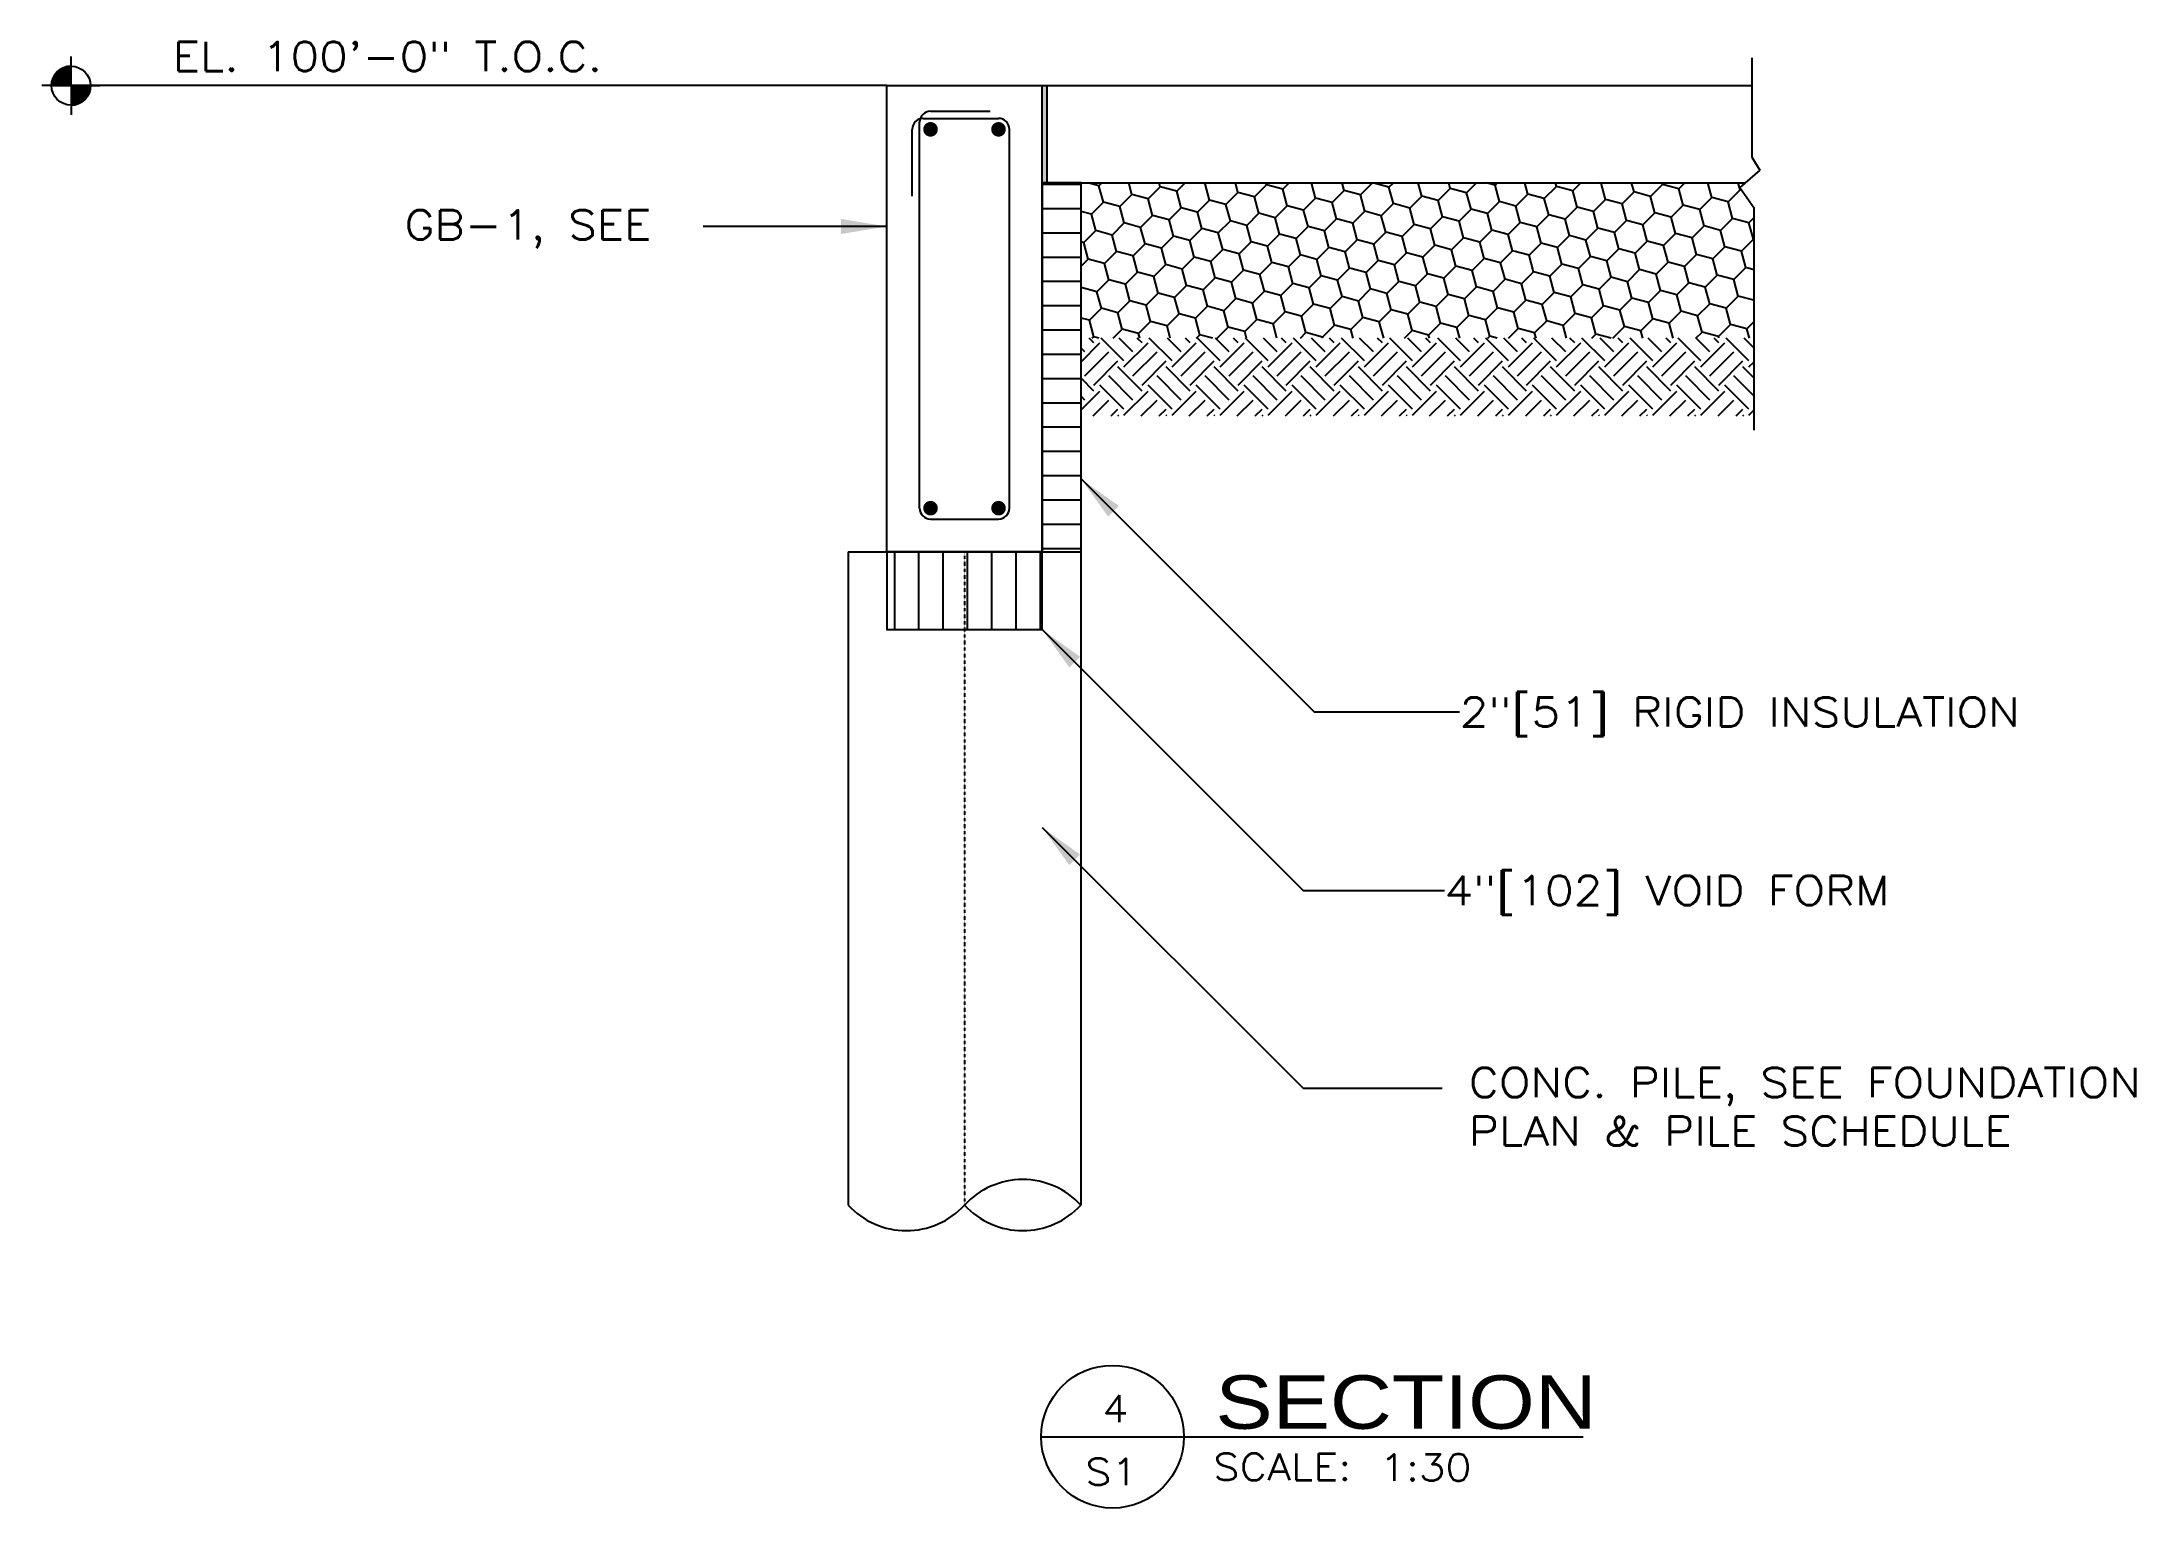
# Model space of a CAD drawing. Header units: millimetres. Extents: x -1323 to 60408, y -30584 to 1459.
# Drawn here: x 36019 to 38756, y -30584 to -28667 of the extents above; entities that cross this region are included whole.
import ezdxf
from ezdxf.enums import TextEntityAlignment as Align

# ---------------------------------------------------------------- set-up
doc = ezdxf.new("R2010")
doc.units = ezdxf.units.MM
doc.linetypes.add('CENTER', pattern=[2, 1.25, -0.25, 0.25, -0.25])
for name, color, linetype in [('C-005-2', 5, 'Continuous'), ('C-052-16', 52, 'Continuous'), ('C-072-11', 72, 'Continuous'), ('C-074-15', 74, 'Continuous'), ('C-135-13', 135, 'Continuous'), ('C-142-7', 142, 'Continuous'), ('C-143-8', 143, 'Continuous'), ('C-153-10', 153, 'Continuous'), ('C-154-9', 154, 'Continuous'), ('FLOOR$0$S-LIGHT', 3, 'Continuous'), ('GE-002-4', 2, 'Continuous'), ('GE-003-7', 3, 'Continuous'), ('GE-134-6', 134, 'CENTER'), ('L131', 131, 'Continuous'), ('LAYER131A', 131, 'Continuous'), ('LAYER15A', 15, 'Continuous'), ('Structural_Section_Dim', 2, 'Continuous'), ('TEXT131', 131, 'Continuous')]:
    doc.layers.add(name, color=color, linetype=linetype)
doc.styles.add('ROMANS', font='ROMANS.SHX', dxfattribs={"width": 0.8})
doc.styles.add('ROMANS-115', font='romans.shx', dxfattribs={"width": 1.15})
doc.styles.add('SANS-80', font='sanss___.ttf', dxfattribs={"width": 0.8})
doc.dimstyles.new('112-ROMANS-115-MS', dxfattribs={"dimscale": 0, "dimtxt": 1.5, "dimasz": 1.5, "dimexe": 1.5, "dimexo": 1.5, "dimgap": 0.125, "dimtad": 1, "dimdec": 4, "dimzin": 1, "dimdsep": 46, "dimlunit": 4, "dimtxsty": 'ROMANS-115', "dimcen": 0.125, "dimclrd": 256, "dimclre": 256, "dimclrt": 256, "dimadec": 0, "dimazin": 0, "dimtfac": 1, "dimtdec": 4, "dimtofl": 0, "dimtmove": 0, "dimatfit": 0, "dimfxl": 1, "dimfrac": 2, "dimtolj": 1, "dimtzin": 0, "dimarcsym": 0})

msp = doc.modelspace()

# ---------------------------------------------------------------- texts
at = {"layer": 'GE-002-4', "char_height": 38.1, "attachment_point": 1, "style": 'ROMANS-115'}
for s, insert in [('EL. 100\'-0" T.O.C.', (36190.17942, -28667.34504)), ('GB-1, SEE ', (36493.14641, -28887.46519)), ('\\A1;2"[51] RIGID INSULATION', (37873.07328, -29524.3962)), ('\\A1;4"[102] VOID FORM', (37853.1463, -29757.73698))]:
    msp.add_mtext(s, dxfattribs=dict(at, insert=insert))
at = {"layer": 'Structural_Section_Dim', "insert": (37884.92344, -30008.82473), "char_height": 38.1, "attachment_point": 1, "style": 'ROMANS-115'}
msp.add_mtext('\\A1;CONC. PILE, SEE FOUNDATION\\PPLAN & PILE SCHEDULE', dxfattribs=at)

# ---------------------------------------------------------------- blocks, each defined once
blk = doc.blocks.new('Title-section')
at = {"layer": 'LAYER15A'}
blk.add_line((-2.066, -7.538), (-0.7979, -7.538), dxfattribs=at)
blk.add_circle((-1.899, -7.538), 0.167, dxfattribs=at)
at = {"layer": 'L131', "style": 'ROMANS', "width": 1.15}
blk.add_text('SCALE:', height=0.0625, dxfattribs=at).set_placement((-1.6635, -7.64))
for tag, p in [('TITLE_NO.', (-1.8925, -7.5036)), ('SHEET_NO.', (-1.9016, -7.6515))]:
    blk.add_attdef(tag, text='', height=0.0625, dxfattribs=at).set_placement(p, align=Align.CENTER)
blk.add_attdef('SCALE', (-1.2742, -7.641), '', height=0.0625, dxfattribs=at)
at = {"layer": 'TEXT131', "style": 'SANS-80', "width": 1.15}
blk.add_text('SECTION', height=0.125, dxfattribs=at).set_placement((-1.6583, -7.5194))
blk = doc.blocks.new('*X83')
at = {"color": 0}
for p, q in [((614, 821.4), (626, 833.3)), ((614, 821.6), (625.8, 833.3)), ((614, 821.7), (625.6, 833.3)), ((614, 821.9), (625.4, 833.3)), ((614, 822.1), (625.3, 833.3)), ((614.1, 822.3), (625.1, 833.3)), ((614.1, 822.5), (624.9, 833.3)), ((614.1, 822.7), (624.7, 833.3)), ((614.1, 822.9), (624.5, 833.2)), ((614.1, 823.1), (624.3, 833.2)), ((614.2, 821.3), (626, 833.2)), ((614.2, 823.3), (624.1, 833.2)), ((614.2, 823.5), (623.8, 833.1)), ((614.3, 823.7), (623.6, 833.1)), ((614.3, 824), (623.4, 833.1)), ((614.3, 821.3), (626, 833)), ((614.4, 824.2), (623.2, 833)), ((614.4, 824.4), (622.9, 832.9)), ((614.5, 824.7), (622.7, 832.9)), ((614.5, 821.3), (626, 832.8)), ((614.6, 824.9), (622.4, 832.8)), ((614.7, 825.2), (622.2, 832.7)), ((614.7, 821.3), (626, 832.7)), ((614.8, 825.5), (621.9, 832.6)), ((614.9, 825.8), (621.6, 832.5)), ((614.9, 821.3), (626, 832.5)), ((615, 826.1), (621.3, 832.4)), ((615, 821.3), (626, 832.3)), ((615.1, 826.4), (621, 832.2)), ((615.2, 821.3), (626, 832.1)), ((615.3, 826.7), (620.6, 832.1)), ((615.4, 821.3), (626, 832)), ((615.5, 827.1), (620.3, 831.9)), ((615.6, 821.3), (626, 831.8)), ((615.7, 827.5), (619.9, 831.6)), ((615.8, 821.3), (626, 831.6)), ((615.9, 821.3), (626, 831.4)), ((616, 828), (619.4, 831.3)), ((616.1, 821.3), (626, 831.3)), ((616.3, 821.3), (626, 831.1)), ((616.4, 828.6), (618.8, 830.9)), ((616.5, 821.3), (626, 830.9)), ((616.6, 821.3), (626, 830.7)), ((616.8, 821.3), (626, 830.6)), ((617, 821.3), (626, 830.4)), ((617.2, 821.3), (626, 830.2)), ((617.3, 821.3), (626, 830)), ((617.5, 821.3), (626, 829.8)), ((617.7, 821.3), (626, 829.7)), ((617.9, 821.3), (626, 829.5)), ((618, 821.3), (626, 829.3)), ((618.2, 821.3), (626, 829.1)), ((618.4, 821.3), (626, 829)), ((618.6, 821.3), (626, 828.8)), ((618.8, 821.3), (626, 828.6)), ((618.9, 821.3), (626, 828.4)), ((619.1, 821.3), (626, 828.3)), ((619.3, 821.3), (626, 828.1)), ((619.5, 821.3), (626, 827.9)), ((619.6, 821.3), (626, 827.7)), ((619.8, 821.3), (626, 827.5)), ((620, 821.3), (626, 827.4)), ((620.2, 821.3), (626, 827.2)), ((620.3, 821.3), (626, 827)), ((620.5, 821.3), (626, 826.8)), ((620.7, 821.3), (626, 826.7)), ((620.9, 821.3), (626, 826.5)), ((621.1, 821.3), (626, 826.3)), ((621.2, 821.3), (626, 826.1)), ((621.4, 821.3), (626, 826)), ((621.6, 821.3), (626, 825.8)), ((621.8, 821.3), (626, 825.6)), ((621.9, 821.3), (626, 825.4)), ((622.1, 821.3), (626, 825.2)), ((622.3, 821.3), (626, 825.1)), ((622.5, 821.3), (626, 824.9)), ((622.6, 821.3), (626, 824.7)), ((622.8, 821.3), (626, 824.5)), ((623, 821.3), (626, 824.4)), ((623.2, 821.3), (626, 824.2)), ((623.4, 821.3), (626, 824)), ((623.5, 821.3), (626, 823.8)), ((623.7, 821.3), (626, 823.7)), ((623.9, 821.3), (626, 823.5)), ((624.1, 821.3), (626, 823.3)), ((624.2, 821.3), (626, 823.1)), ((624.4, 821.3), (626, 822.9)), ((624.6, 821.3), (626, 822.8)), ((624.8, 821.3), (626, 822.6)), ((624.9, 821.3), (626, 822.4)), ((625.1, 821.3), (626, 822.2)), ((625.3, 821.3), (626, 822.1)), ((625.5, 821.3), (626, 821.9)), ((625.7, 821.3), (626, 821.7)), ((625.8, 821.3), (626, 821.5)), ((626, 821.3), (626, 821.4))]:
    blk.add_line(p, q, dxfattribs=at)

# ---------------------------------------------------------------- hatches: boundary and pattern name
at = {"layer": 'C-142-7'}
h = msp.add_hatch(dxfattribs=at)
h.set_pattern_fill('EARTH', color=256, scale=177.8, angle=45, style=0)
h.set_pattern_definition([(45, (-58909.546, -73747.88), (5e-15, 62.861793), [44.45, -44.45]), (45, (-58921.333, -73736.094), (5e-15, 62.861793), [44.45, -44.45]), (45, (-58933.12, -73724.307), (5e-15, 62.861793), [44.45, -44.45]), (135, (-58933.12, -73716.45), (-62.861793, 5e-15), [44.45, -44.45]), (135, (-58921.333, -73704.663), (-62.861793, 5e-15), [44.45, -44.45]), (135, (-58909.546, -73692.876), (-62.861793, 5e-15), [44.45, -44.45])])
h.paths.add_polyline_path([(38257.64807, -29054.78633), (37377.9426, -29054.78633), (37377.9426, -29156.38633), (38257.64807, -29156.38633)])
at = {"layer": 'C-143-8'}
h = msp.add_hatch(dxfattribs=at)
h.set_pattern_fill('HONEY', color=256, scale=177.8, angle=45, style=0)
h.set_pattern_definition([(45, (-58909.546, -73747.88), (9.963195, 37.1831496), [22.225, -44.45]), (165, (-58909.546, -73747.88), (-37.1831497, -9.963195), [22.225, -44.45]), (105, (-58909.546, -73747.88), (-27.2199547, 27.2199548), [-44.45, 22.225])])
h.paths.add_polyline_path([(38257.64807, -29054.78633), (38257.64807, -28883.97917), (38239.12806, -28857.55294), (38246.15588, -28851.58633), (37377.9426, -28851.58633), (37377.9426, -29054.78633)])
at = {"layer": 'C-153-10'}
h = msp.add_hatch(dxfattribs=at)
h.set_pattern_fill('LINE', color=256, scale=254, angle=90, style=0)
h.set_pattern_definition([(90, (-58909.546, -73747.88), (-31.75, 3e-15), [])])
h.paths.add_polyline_path([(37225.5426, -29334.18633), (37123.9426, -29334.18633), (37123.9426, -29435.78633), (37225.5426, -29435.78633)])
h.paths.add_polyline_path([(37225.5426, -29435.78633), (37327.1426, -29435.78633), (37327.1426, -29334.18633), (37225.5426, -29334.18633)])
at = {"layer": 'C-154-9'}
h = msp.add_hatch(dxfattribs=at)
h.set_pattern_fill('LINE', color=256, scale=254, style=0)
h.set_pattern_definition([(0, (-58909.546, -73747.88), (0, 31.75), [])])
h.paths.add_polyline_path([(37327.1426, -28851.58633), (37327.1426, -29334.18633), (37377.9426, -29334.18633), (37377.9426, -28851.58633)])
at = {"layer": 'GE-003-7'}
msp.add_hatch(color=256, dxfattribs=at).paths.add_polyline_path([(37327.1426, -28851.58633), (37333.4926, -28851.58633), (37333.4926, -28724.58633), (37327.1426, -28724.58633)])

# ---------------------------------------------------------------- linework, layer by layer
at = {"layer": 'C-005-2'}
for p, q in [((37123.9426, -29334.18633), (37123.9426, -28724.58633)), ((37123.9426, -28724.58633), (37327.1426, -28724.58633)), ((37327.1426, -29334.18633), (37327.1426, -28724.58633)), ((37327.1426, -28724.58633), (38255.00238, -28724.58633)), ((37333.4926, -28851.58633), (37333.4926, -28724.58633)), ((37327.1426, -28851.58633), (38246.15588, -28851.58633)), ((37123.9426, -29334.18633), (37327.1426, -29334.18633))]:
    msp.add_line(p, q, dxfattribs=at)
at = {"layer": 'C-052-16'}
for p, q in [((37181.0926, -28757.92383), (37258.8801, -28757.92383)), ((37157.2801, -28869.04883), (37157.2801, -28781.73633)), ((37166.8051, -29277.03633), (37166.8051, -28772.21133)), ((37171.5676, -28767.44883), (37269.9926, -28767.44883)), ((37284.2801, -29277.03633), (37284.2801, -28781.73633)), ((37181.0926, -29291.32383), (37269.9926, -29291.32383))]:
    msp.add_line(p, q, dxfattribs=at)
for centre, start, end in [((37181.0926, -28772.21133), 90, 180), ((37171.5676, -28781.73633), 90, 180), ((37269.9926, -28781.73633), 0, 90), ((37181.0926, -29277.03633), 180, 270), ((37269.9926, -29277.03633), 270, 0)]:
    msp.add_arc(centre, 14.2875, start, end, dxfattribs=at)
at = {"layer": 'C-072-11'}
msp.add_lwpolyline([(37377.9426, -28851.58633), (37327.1426, -28851.58633), (37327.1426, -29334.18633), (37377.9426, -29334.18633)], close=True, dxfattribs=at)
at = {"layer": 'C-074-15'}
msp.add_lwpolyline([(37327.1426, -29334.18633), (37123.9426, -29334.18633), (37123.9426, -29435.78633), (37327.1426, -29435.78633)], close=True, dxfattribs=at)
at = {"layer": 'C-135-13', "const_width": 9.525}
for points in [[(37176.3301, -28781.73633, 1), (37185.8551, -28781.73633, 1)], [(37274.7551, -28781.73633, -1), (37265.2301, -28781.73633, -1)], [(37176.3301, -29277.03633, -1), (37185.8551, -29277.03633, -1)], [(37274.7551, -29277.03633, 1), (37265.2301, -29277.03633, 1)]]:
    msp.add_lwpolyline(points, format="xyb", close=True, dxfattribs=at)
at = {"layer": 'FLOOR$0$S-LIGHT'}
for q in [(36057.28541, -28686.38711), (36019.08619, -28724.58633), (36095.48463, -28724.58633), (36057.28541, -28762.78555)]:
    msp.add_line((36057.28541, -28724.58633), q, dxfattribs=at)
msp.add_circle((36057.28541, -28724.58633), 25.46615, dxfattribs=at)
for centre, start, end in [((36057.28541, -28724.58633), 90, 180), ((36057.28544, -28724.55323), 269.94478167, 359.94478167)]:
    msp.add_arc(centre, 25.46615, start, end, dxfattribs=at)
at = {"layer": 'GE-003-7'}
for p, q in [((38255.00238, -28688.00687), (38255.00238, -28817.91368)), ((38255.00238, -28817.91368), (38265.58532, -28835.09077)), ((38265.58532, -28835.09077), (38239.12806, -28857.55294)), ((38239.12806, -28857.55294), (38257.64807, -28883.97917)), ((38257.64807, -28883.97917), (38257.64807, -29175.01201))]:
    msp.add_line(p, q, dxfattribs=at)
at = {"layer": 'GE-134-6', "ltscale": 0.1}
msp.add_line((37225.5426, -29334.18633), (37225.5426, -30188.15879), dxfattribs=at)
at = {"layer": 'LAYER131A'}
for p, q in [((37073.40724, -29334.18633), (37073.40724, -30188.15879)), ((37073.40724, -29334.18633), (37377.67796, -29334.18633)), ((37377.67796, -29334.18633), (37377.67796, -30188.15879))]:
    msp.add_line(p, q, dxfattribs=at)
for centre, start, end in [((37301.61028, -30258.0724), 42.58603586, 137.41396414), ((37149.47492, -30118.24518), 222.58603586, 317.41396414), ((37301.61028, -30118.24518), 222.58603586, 317.41396414)]:
    msp.add_arc(centre, 103.31604, start, end, dxfattribs=at)
at = {"layer": 'Structural_Section_Dim', "ltscale": 12}
msp.add_line((37123.9426, -28724.58633), (36057.28541, -28724.58633), dxfattribs=at)

# ---------------------------------------------------------------- block references
at = {"layer": 'FLOOR$0$S-LIGHT', "xscale": 2.122178819443161, "yscale": 2.122178819446049, "zscale": 2.122178819445409}
msp.add_blockref('*X83', (34728.8376, -30467.62101), dxfattribs=at)
at = {"layer": 'FLOOR$0$S-LIGHT', "xscale": -2.122178819444738, "yscale": 2.122178819446049, "zscale": 2.122178819445409, "rotation": 269.9447816678198}
msp.add_blockref('*X83', (34313.04849, -30051.39787), dxfattribs=at)
at = {"layer": 'Structural_Section_Dim', "xscale": 558.8, "yscale": 558.8, "zscale": 558.8}
msp.add_blockref('Title-section', (38480.25508, -26278.75188), dxfattribs=at).add_auto_attribs({'TITLE_NO.': '4', 'SHEET_NO.': 'S1', 'SCALE': '1:30'})

msp.set_redraw_order([(e.dxf.handle, doc.entitydb.next_handle()) for e in msp.query("TEXT MTEXT ATTDEF DIMENSION ARC_DIMENSION")])  # texts and dimensions are drawn at this point

# ---------------------------------------------------------------- leaders
at = {"layer": 'GE-002-4'}
for points in [[(37123.9426, -28908.68694), (36883.84194, -28908.68694)], [(37327.1426, -29694.33943), (37668.14325, -30035.34008), (37849.9713, -30035.34008)]]:
    msp.add_leader(points, dimstyle='112-ROMANS-115-MS', override={"dimscale": 1, "dimasz": 60, "dimtad": 0}, dxfattribs=at)
at = {"layer": 'GE-002-4', "annotation_type": 0, "has_hookline": 1, "hookline_direction": 0}
for points, text_width in [([(37377.9426, -29238.76293), (37682.62587, -29543.4462), (37872.94828, -29543.4462)], 813.70714), ([(37327.1426, -29435.78633), (37668.14325, -29776.78698), (37853.0213, -29776.78698)], 646.79286)]:
    msp.add_leader(points, dimstyle='112-ROMANS-115-MS', override={"dimscale": 1, "dimasz": 60, "dimtad": 0}, dxfattribs=dict(at, text_width=text_width))

doc.saveas('drawing.dxf')
